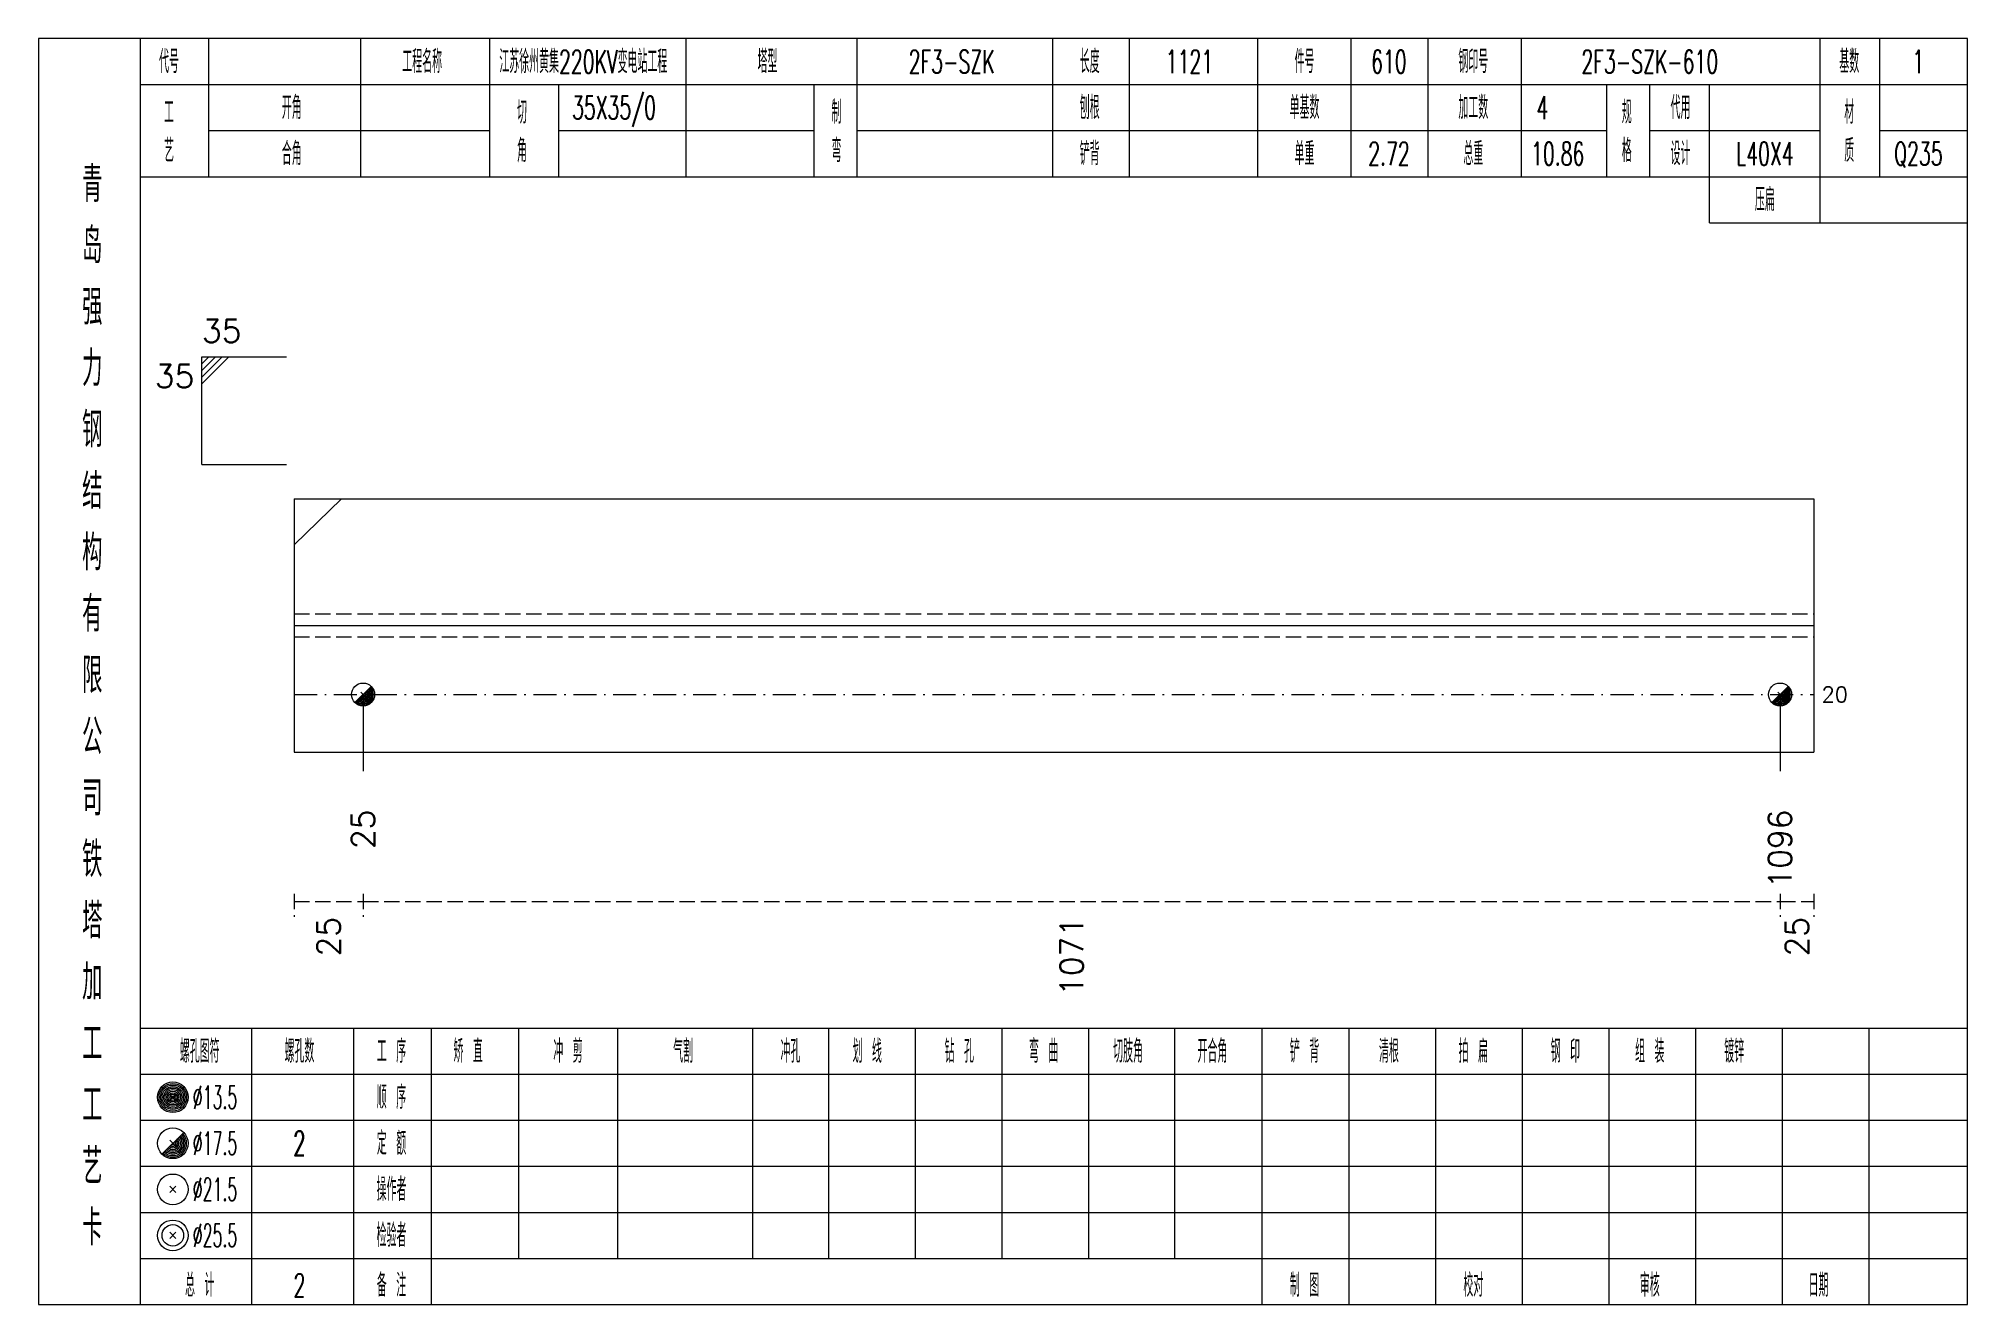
# Model space of a CAD drawing. Extents: x 0 to 4623, y -1159 to 4890.
# Drawn here: x 3114 to 3365.4, y 2025 to 2190 of the extents above; entities that cross this region are included whole.
import ezdxf
from ezdxf.enums import TextEntityAlignment as Align

# ---------------------------------------------------------------- set-up
doc = ezdxf.new("R2010")
doc.units = 0
doc.header["$MEASUREMENT"] = 0
doc.linetypes.add('一点画线', pattern=[5.2, 3, -1, 0.2, -1])
doc.linetypes.add('虚线', pattern=[2.75, 2, -0.75])
doc.layers.get('0').update_dxf_attribs({"linetype": 'CONTINUOUS', "lineweight": 25})
for name, color, linetype, lineweight in [('1', 7, 'CONTINUOUS', 25), ('4', 7, 'CONTINUOUS', 25), ('5', 7, 'CONTINUOUS', 25)]:
    doc.layers.add(name, color=color, linetype=linetype, lineweight=lineweight)
doc.styles.get("Standard").update_dxf_attribs({"font": 'simplex.shx', "width": 0.7, "height": 3, "bigfont": 'gbhzfs.shx'})

msp = doc.modelspace()

# ---------------------------------------------------------------- texts
at = {"color": 7, "linetype": 'Continuous', "lineweight": 13}
msp.add_text('35', height=3, dxfattribs=at).set_placement((3135.3, 2149.5), align=Align.BOTTOM_LEFT)
msp.add_text('35', height=3, dxfattribs=at).set_placement((3134.3, 2147.5), align=Align.TOP_RIGHT)
msp.add_text('20', height=2, dxfattribs=at).set_placement((3346.4, 2104.5), align=Align.MIDDLE_LEFT)
at = {"color": 8, "linetype": 'Continuous', "lineweight": 9}
for s, p in [('25', (3151.8, 2075.5)), ('1071', (3248.641, 2075.5)), ('25', (3343.191, 2075.5))]:
    msp.add_text(s, height=3, rotation=90, dxfattribs=at).set_placement(p, align=Align.MIDDLE_RIGHT)
at = {"layer": '1', "color": 7, "linetype": 'Continuous', "lineweight": 13}
for s, p in [('25', (3156.3, 2089.5)), ('1096', (3340.982, 2089.5))]:
    msp.add_text(s, height=3, rotation=90, dxfattribs=at).set_placement(p, align=Align.MIDDLE_RIGHT)
at = {"layer": '4', "color": 1, "linetype": 'Continuous', "lineweight": 13}
for s, height, width, p in [('代号', 3, 0.6, (3131, 2187)), ('工程名称', 3, 0.6, (3164, 2187)), ('江苏徐州黄集220KV变电站工程', 3, 0.6, (3185, 2187)), ('塔型', 3, 0.6, (3209, 2187)), ('2F3-SZK', 3, 0.6, (3233, 2187)), ('长度', 3, 0.6, (3251, 2187)), ('1121', 3, 0.6, (3264, 2187)), ('件号', 3, 0.6, (3279, 2187)), ('610', 3, 0.6, (3290, 2187)), ('钢印号', 3, 0.6, (3301, 2187)), ('2F3-SZK-610', 3, 0.6, (3324, 2187)), ('基数', 3, 0.6, (3350, 2187)), ('1', 3, 0.6, (3359, 2187)), ('开角', 3, 0.6, (3147, 2181)), ('35X35/0', 3, 0.6, (3189, 2181)), ('制', 3, 0.6, (3218, 2180.4)), ('刨根', 3, 0.6, (3251, 2181)), ('单基数', 3, 0.6, (3279, 2181)), ('加工数', 3, 0.6, (3301, 2181)), ('4', 3, 0.6, (3310, 2181)), ('规', 3, 0.6, (3321, 2180.4)), ('代用', 3, 0.6, (3328, 2181)), ('材', 3, 0.6, (3350, 2180.4)), ('工', 3, 0.6, (3131, 2180.4)), ('切', 3, 0.6, (3177, 2180.4)), ('艺', 3, 0.6, (3131, 2175.4)), ('角', 3, 0.6, (3177, 2175.4)), ('弯', 3, 0.6, (3218, 2175.4)), ('格', 3, 0.6, (3321, 2175.4)), ('质', 3, 0.6, (3350, 2175.4)), ('合角', 3, 0.6, (3147, 2175)), ('铲背', 3, 0.6, (3251, 2175)), ('单重', 3, 0.6, (3279, 2175)), ('2.72', 3, 0.6, (3290, 2175)), ('总重', 3, 0.6, (3301, 2175)), ('10.86', 3, 0.6, (3312, 2175)), ('设计', 3, 0.6, (3328, 2175)), ('L40X4', 3, 0.6, (3339, 2175)), ('Q235', 3, 0.6, (3359, 2175)), ('青', 4.6, 0.8, (3121, 2171)), ('压扁', 3, 0.6, (3339, 2169)), ('岛', 4.6, 0.8, (3121, 2163)), ('强', 4.6, 0.8, (3121, 2155)), ('力', 4.6, 0.8, (3121, 2147)), ('钢', 4.6, 0.8, (3121, 2139)), ('结', 4.6, 0.8, (3121, 2131)), ('构', 4.6, 0.8, (3121, 2123)), ('有', 4.6, 0.8, (3121, 2115)), ('限', 4.6, 0.8, (3121, 2107)), ('公', 4.6, 0.8, (3121, 2099)), ('司', 4.6, 0.8, (3121, 2091)), ('铁', 4.6, 0.8, (3121, 2083)), ('塔', 4.6, 0.8, (3121, 2075)), ('加', 4.6, 0.8, (3121, 2067)), ('工', 4.6, 0.8, (3121, 2059)), ('螺孔图符', 3, 0.6, (3135, 2058)), ('螺孔数', 3, 0.6, (3148, 2058)), ('工 序', 3, 0.6, (3160, 2058)), ('矫 直', 3, 0.6, (3170, 2058)), ('冲 剪', 3, 0.6, (3183, 2058)), ('气割', 3, 0.6, (3198, 2058)), ('冲孔', 3, 0.6, (3212, 2058)), ('划 线', 3, 0.6, (3222, 2058)), ('钻 孔', 3, 0.6, (3234, 2058)), ('弯 曲', 3, 0.6, (3245, 2058)), ('切肢角', 3, 0.6, (3256, 2058)), ('开合角', 3, 0.6, (3267, 2058)), ('铲 背', 3, 0.6, (3279, 2058)), ('清根', 3, 0.6, (3290, 2058)), ('拍 扁', 3, 0.6, (3301, 2058)), ('钢 印', 3, 0.6, (3313, 2058)), ('组 装', 3, 0.6, (3324, 2058)), ('镀锌', 3, 0.6, (3335, 2058)), ('工', 4.6, 0.8, (3121, 2051)), ('%%C13.5', 3, 0.5, (3137, 2052)), ('顺 序', 3, 0.6, (3160, 2052)), ('%%C17.5', 3, 0.5, (3137, 2046)), ('2', 3.2, 0.6, (3148, 2046)), ('定 额', 3, 0.6, (3160, 2046)), ('艺', 4.6, 0.8, (3121, 2043)), ('%%C21.5', 3, 0.5, (3137, 2040)), ('操作者', 3, 0.6, (3160, 2040)), ('卡', 4.6, 0.8, (3121, 2035)), ('%%C25.5', 3, 0.5, (3137, 2034)), ('检验者', 3, 0.6, (3160, 2034)), ('总 计', 3, 0.6, (3135, 2027.5)), ('2', 3, 0.6, (3148, 2027.5)), ('备 注', 3, 0.6, (3160, 2027.5)), ('制 图', 3, 0.6, (3279, 2027.5)), ('校对', 3, 0.6, (3301, 2027.5)), ('审核', 3, 0.6, (3324, 2027.5)), ('日期', 3, 0.6, (3346, 2027.5))]:
    msp.add_text(s, height=height, dxfattribs=dict(at, width=width)).set_placement(p, align=Align.MIDDLE_CENTER)

# ---------------------------------------------------------------- blocks, each defined once
blk = doc.blocks.new('孔17.5')
at = {"layer": '5', "color": 7, "linetype": 'Continuous', "lineweight": 13}
for p, q in [((-0.707, -0.707), (0.707, 0.707)), ((-0.2, 0.2), (0.2, -0.2))]:
    blk.add_line(p, q, dxfattribs=at)
blk.add_circle((0, 0), 1, dxfattribs=at)
for radius in [0.9, 0.8, 0.7, 0.6, 0.5, 0.4, 0.3, 0.2, 0.1]:
    blk.add_arc((0, 0), radius, 225, 45, dxfattribs=at)

# ---------------------------------------------------------------- linework, layer by layer
at = {"color": 7, "linetype": 'Continuous', "lineweight": 13}
for p, q in [((3135.3, 2148.5), (3146.3, 2148.5)), ((3135.3, 2134.5), (3135.3, 2148.5)), ((3136.175, 2148.5), (3135.3, 2147.625)), ((3137.05, 2148.5), (3135.3, 2146.75)), ((3137.925, 2148.5), (3135.3, 2145.875)), ((3138.8, 2148.5), (3135.3, 2145)), ((3135.3, 2134.5), (3146.3, 2134.5)), ((3147.3, 2124), (3153.485, 2130)), ((3156.3, 2104.5), (3156.3, 2094.5)), ((3340.982, 2104.5), (3340.982, 2094.5))]:
    msp.add_line(p, q, dxfattribs=at)
at = {"color": 7, "linetype": 'Continuous', "lineweight": 18}
for p, q in [((3147.3, 2130), (3147.3, 2097)), ((3147.3, 2130), (3345.4, 2130)), ((3345.4, 2130), (3345.4, 2097)), ((3147.3, 2113.5), (3345.4, 2113.5))]:
    msp.add_line(p, q, dxfattribs=at)
at = {"color": 1, "linetype": '虚线', "lineweight": 18}
for p, q in [((3147.3, 2115), (3345.4, 2115)), ((3147.3, 2112), (3345.4, 2112))]:
    msp.add_line(p, q, dxfattribs=at)
at = {"color": 3, "linetype": '一点画线', "lineweight": 13}
msp.add_line((3147.3, 2104.5), (3345.4, 2104.5), dxfattribs=at)
at = {"color": 8, "linetype": '虚线', "lineweight": 9}
for p, q in [((3147.3, 2078.5), (3147.3, 2075.5)), ((3147.3, 2077.5), (3156.3, 2077.5)), ((3156.3, 2078.5), (3156.3, 2075.5)), ((3156.3, 2078.5), (3156.3, 2075.5)), ((3156.3, 2077.5), (3340.982, 2077.5)), ((3340.982, 2078.5), (3340.982, 2075.5)), ((3340.982, 2078.5), (3340.982, 2075.5)), ((3340.982, 2077.5), (3345.4, 2077.5)), ((3345.4, 2078.5), (3345.4, 2075.5))]:
    msp.add_line(p, q, dxfattribs=at)
at = {"layer": '1', "color": 7, "linetype": 'Continuous', "lineweight": 18}
msp.add_line((3147.3, 2097), (3345.4, 2097), dxfattribs=at)
at = {"layer": '4', "color": 1, "linetype": 'Continuous', "lineweight": 18}
for p, q in [((3127.3, 2025), (3127.3, 2190)), ((3136.2, 2172), (3136.2, 2190)), ((3156, 2172), (3156, 2190)), ((3172.8, 2172), (3172.8, 2190)), ((3198.4, 2172), (3198.4, 2190)), ((3220.7, 2172), (3220.7, 2190)), ((3246.2, 2172), (3246.2, 2190)), ((3256.2, 2172), (3256.2, 2190)), ((3272.9, 2172), (3272.9, 2190)), ((3285.1, 2172), (3285.1, 2190)), ((3295.1, 2172), (3295.1, 2190)), ((3307.3, 2172), (3307.3, 2190)), ((3346.2, 2166), (3346.2, 2190)), ((3354, 2172), (3354, 2190)), ((3127.3, 2184), (3365.4, 2184)), ((3181.8, 2172), (3181.8, 2184)), ((3215.1, 2172), (3215.1, 2184)), ((3318.4, 2172), (3318.4, 2184)), ((3324, 2172), (3324, 2184)), ((3331.8, 2166), (3331.8, 2184)), ((3136.2, 2178), (3172.8, 2178)), ((3181.8, 2178), (3215.1, 2178)), ((3220.7, 2178), (3318.4, 2178)), ((3324, 2178), (3346.2, 2178)), ((3354, 2178), (3365.4, 2178)), ((3127.3, 2172), (3365.4, 2172)), ((3331.8, 2166), (3365.4, 2166)), ((3127.3, 2061), (3365.4, 2061)), ((3141.8, 2025), (3141.8, 2061)), ((3155.1, 2025), (3155.1, 2061)), ((3165.2, 2025), (3165.2, 2061)), ((3176.6, 2031), (3176.6, 2061)), ((3189.5, 2031), (3189.5, 2061)), ((3207.1, 2031), (3207.1, 2061)), ((3217, 2031), (3217, 2061)), ((3228.3, 2031), (3228.3, 2061)), ((3239.6, 2031), (3239.6, 2061)), ((3250.9, 2031), (3250.9, 2061)), ((3262.1, 2031), (3262.1, 2061)), ((3273.5, 2031), (3273.5, 2061)), ((3284.8, 2031), (3284.8, 2061)), ((3296.1, 2031), (3296.1, 2061)), ((3307.4, 2031), (3307.4, 2061)), ((3318.7, 2031), (3318.7, 2061)), ((3330, 2031), (3330, 2061)), ((3341.3, 2031), (3341.3, 2061)), ((3352.6, 2031), (3352.6, 2061)), ((3127.3, 2055), (3365.4, 2055)), ((3127.3, 2049), (3365.4, 2049)), ((3127.3, 2043), (3365.4, 2043)), ((3127.3, 2037), (3365.4, 2037)), ((3127.3, 2031), (3365.4, 2031)), ((3273.5, 2025), (3273.5, 2031)), ((3284.8, 2025), (3284.8, 2031)), ((3296.1, 2025), (3296.1, 2031)), ((3307.4, 2025), (3307.4, 2031)), ((3318.7, 2025), (3318.7, 2031)), ((3330, 2025), (3330, 2031)), ((3341.3, 2025), (3341.3, 2031)), ((3352.6, 2025), (3352.6, 2031))]:
    msp.add_line(p, q, dxfattribs=at)
at = {"layer": '4', "color": 7, "linetype": 'Continuous', "lineweight": 13}
for p, q in [((3131.3, 2051.8), (3131.7, 2052.2)), ((3131.7, 2051.8), (3131.3, 2052.2)), ((3130.086, 2044.586), (3132.914, 2047.414)), ((3131.1, 2046.4), (3131.9, 2045.6)), ((3131.1, 2039.6), (3131.9, 2040.4)), ((3131.1, 2040.4), (3131.9, 2039.6)), ((3131.1, 2033.6), (3131.9, 2034.4)), ((3131.1, 2034.4), (3131.9, 2033.6))]:
    msp.add_line(p, q, dxfattribs=at)
at = {"layer": '4', "color": 1, "linetype": 'Continuous', "lineweight": 18}
msp.add_lwpolyline([(3114, 2190), (3114, 2025), (3365.4, 2025), (3365.4, 2190)], close=True, dxfattribs=at)
at = {"layer": '4', "color": 7, "linetype": 'Continuous', "lineweight": 13}
for centre, radius in [((3131.5, 2052), 2), ((3131.5, 2052), 1.8), ((3131.5, 2052), 1.6), ((3131.5, 2052), 1.4), ((3131.5, 2052), 1.2), ((3131.5, 2052), 1), ((3131.5, 2052), 0.8), ((3131.5, 2052), 0.6), ((3131.5, 2052), 0.4), ((3131.5, 2052), 0.2), ((3131.5, 2046), 2), ((3131.5, 2040), 2), ((3131.5, 2034), 2), ((3131.5, 2034), 1.4)]:
    msp.add_circle(centre, radius, dxfattribs=at)
for radius in [1.8, 1.6, 1.4, 1.2, 1, 0.8, 0.6, 0.4, 0.2]:
    msp.add_arc((3131.5, 2046), radius, 225, 45, dxfattribs=at)

# ---------------------------------------------------------------- block references
at = {"layer": '1', "color": 7, "linetype": 'Continuous', "lineweight": 13, "xscale": 1.5, "yscale": 1.5, "zscale": 1.5}
for p in [(3156.3, 2104.5), (3340.982, 2104.5)]:
    msp.add_blockref('孔17.5', p, dxfattribs=at)

msp.set_redraw_order([(e.dxf.handle, doc.entitydb.next_handle()) for e in msp.query("TEXT MTEXT ATTDEF DIMENSION ARC_DIMENSION")])  # texts and dimensions are drawn at this point

doc.saveas('drawing.dxf')
